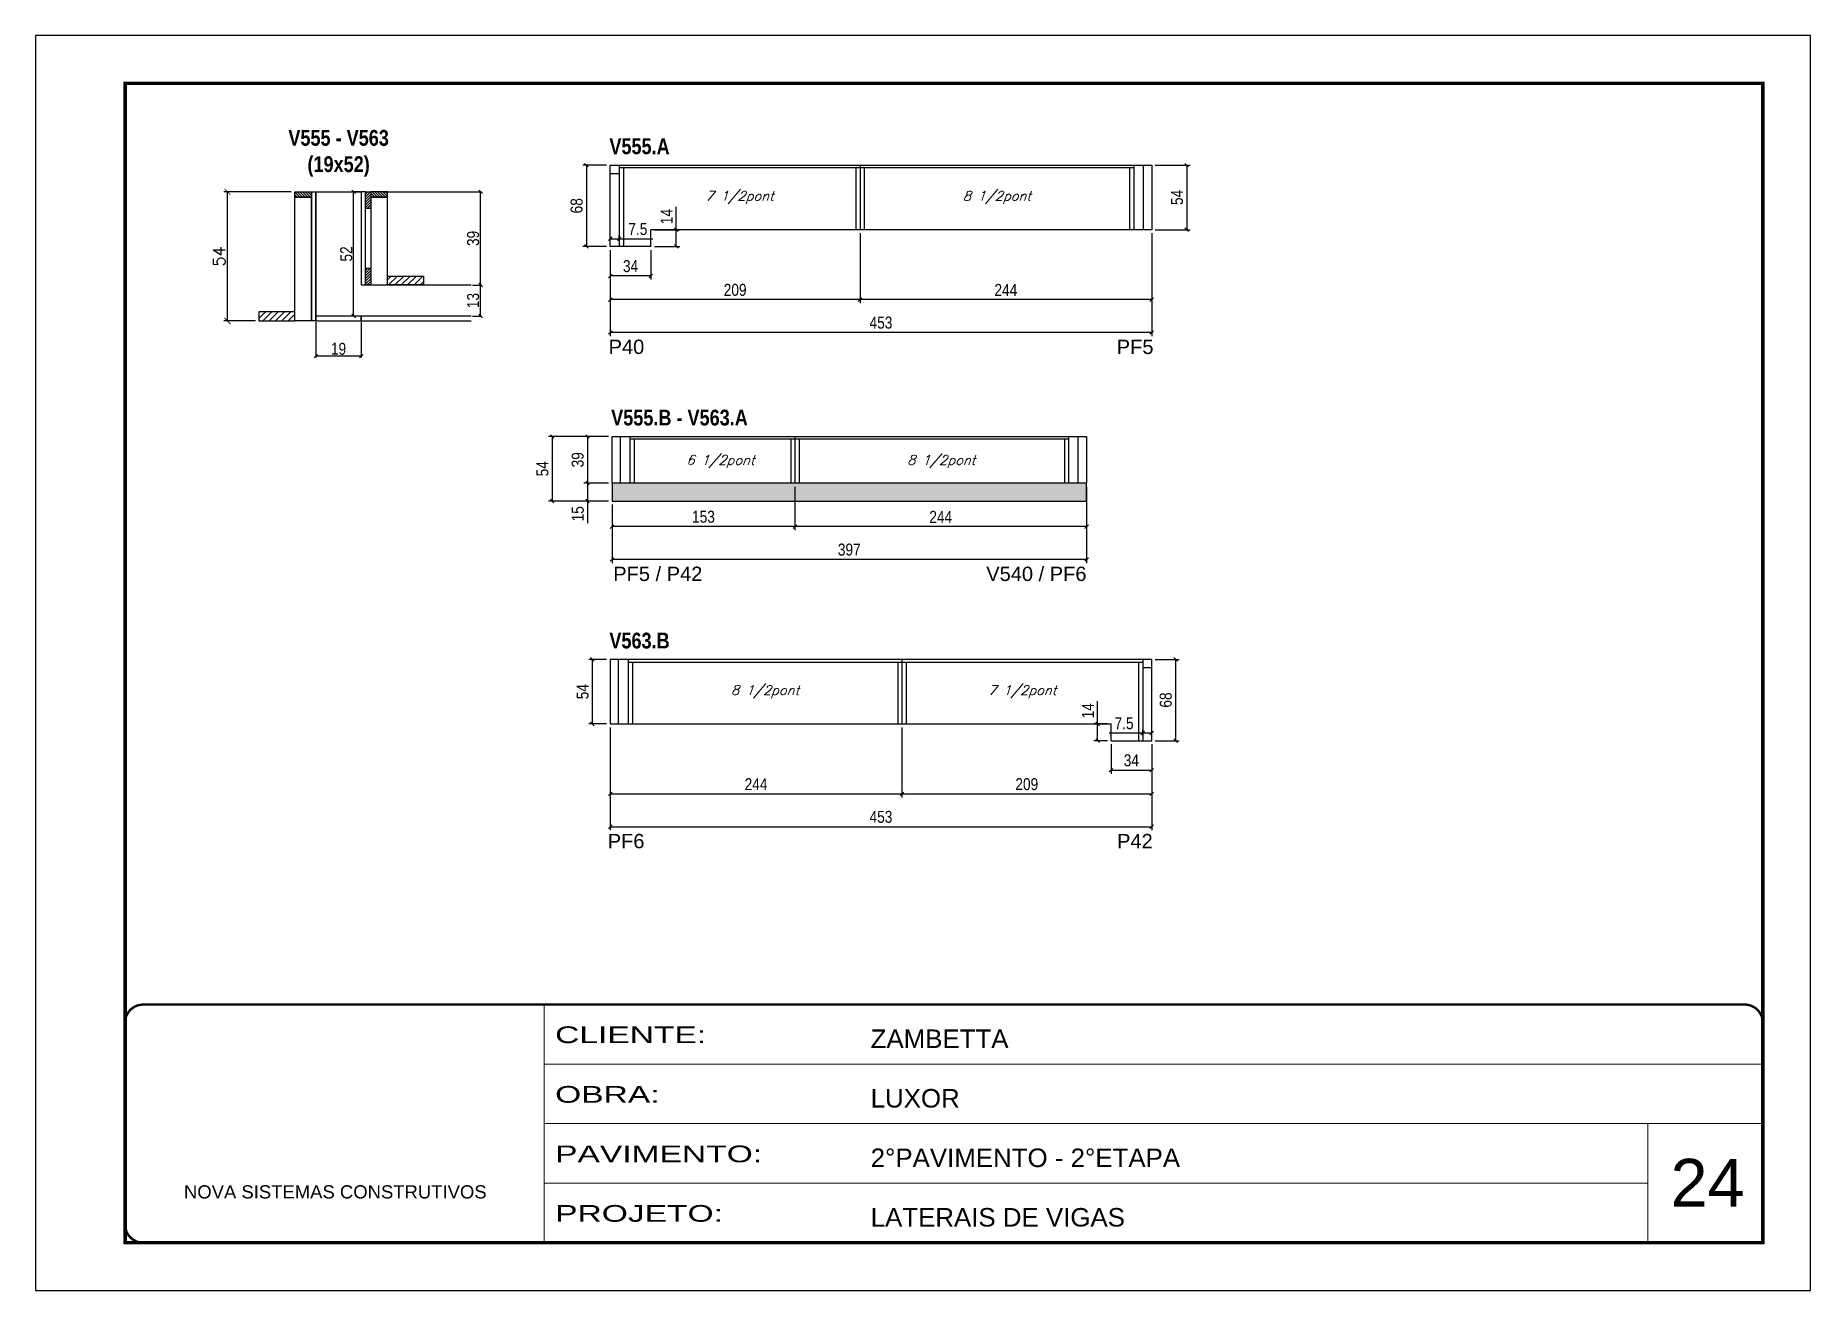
# Model space of a CAD drawing. Extents: x -15895 to 12929, y -2522 to 15173.
# Drawn here: x 8078 to 9563, y 7815 to 8865 of the extents above; entities that cross this region are included whole.
import ezdxf

# ---------------------------------------------------------------- set-up
doc = ezdxf.new("R2010")
doc.units = 0
doc.header["$PDMODE"] = 35
doc.header["$PDSIZE"] = -10
doc.linetypes.add('CONTINUO', pattern=[0])
doc.linetypes.add('DASHED', pattern=[0.75, 0.5, -0.25])
for name, color, linetype in [('5', 5, 'Continuous'), ('COTA', 241, 'Continuous'), ('NOMENCLATURA', 7, 'Continuous'), ('Painéis', 200, 'Continuous'), ('SARR_2.2x10', 60, 'Continuous'), ('SARR_2.2x7', 40, 'Continuous'), ('SARR_3.5x7', 81, 'Continuous'), ('texto', 7, 'Continuous')]:
    doc.layers.add(name, color=color, linetype=linetype)
for name, color, linetype, lineweight in [('CARIMBO', 255, 'Continuous', 9), ('CONCRETO', 251, 'Continuous', 25), ('Folhas', 255, 'Continuous', 9), ('SARRAFO DE PRESSAO', 251, 'DASHED', 9)]:
    doc.layers.add(name, color=color, linetype=linetype, lineweight=lineweight)
doc.layers.add('Laje_Perimetro', color=7, linetype='Continuous', plot=False)
doc.styles.add('ARIAL', font='arial.ttf')
doc.styles.add('COTA TECNICA', font='techl___.ttf', dxfattribs={"height": 10})
doc.styles.add('COTA TECNICA 2X', font='techl___.ttf', dxfattribs={"height": 10})
doc.styles.add('Romans', font='romans.shx')
doc.styles.get("Standard").update_dxf_attribs({"font": 'arial.ttf'})
doc.styles.add('TECNICA', font='techb___.ttf', dxfattribs={"height": 10})
doc.styles.add('Tecnologia', font='')
doc.styles.get('Tecnologia').set_extended_font_data('Forgotten Futurist')
doc.dimstyles.new('Cota Seção (2x)', dxfattribs={"dimtxt": 10, "dimasz": 5, "dimexe": 3, "dimexo": 3, "dimgap": 2, "dimtad": 3, "dimdec": 1, "dimlfac": 0.5, "dimzin": 12, "dimdsep": 46, "dimtxsty": 'Romans', "dimblk": 'ARCHTICK', "dimcen": 0, "dimclrd": 4, "dimclre": 4, "dimclrt": 1, "dimadec": 1, "dimazin": 3, "dimtfac": 1, "dimtdec": 1, "dimtmove": 0, "dimatfit": 3, "dimldrblk": 'OBLIQUE', "dimfxl": 1, "dimtolj": 1, "dimtzin": 12, "dimarcsym": 0})
doc.dimstyles.new('PAINEL', dxfattribs={"dimtxt": 10, "dimasz": 3, "dimexe": 3, "dimexo": 3, "dimgap": 3, "dimtad": 1, "dimdec": 1, "dimzin": 12, "dimdsep": 46, "dimtxsty": 'COTA TECNICA', "dimblk1": 'OBLIQUE', "dimblk2": 'OBLIQUE', "dimsah": 1, "dimcen": 0.9, "dimclrd": 4, "dimclre": 4, "dimclrt": 240, "dimadec": 1, "dimazin": 3, "dimtfac": 1, "dimtdec": 1, "dimtmove": 0, "dimatfit": 3, "dimfxl": 1, "dimtolj": 1, "dimtzin": 12, "dimarcsym": 0})
doc.dimstyles.new('SECAO', dxfattribs={"dimscale": 0.333333, "dimtxt": 5, "dimasz": 9, "dimexe": 3, "dimexo": 3, "dimgap": 3, "dimtad": 1, "dimdec": 1, "dimlfac": 0.5, "dimzin": 12, "dimdsep": 46, "dimtxsty": 'COTA TECNICA 2X', "dimblk1": 'OBLIQUE', "dimblk2": 'OBLIQUE', "dimsah": 1, "dimcen": 0.9, "dimclrd": 4, "dimclre": 4, "dimclrt": 240, "dimadec": 1, "dimazin": 3, "dimtfac": 1, "dimtdec": 1, "dimtmove": 0, "dimatfit": 3, "dimfxl": 1, "dimtolj": 1, "dimtzin": 12, "dimarcsym": 0})

msp = doc.modelspace()

# ---------------------------------------------------------------- texts
at = {"layer": '5', "linetype": 'Continuous'}
for s, rotation, p in [('P40', 359.99996, (8557.35, 8598.51)), ('PF5', 359.99996, (8982.46, 8598.51)), ('PF5 / P42', 359.99996, (8561.23, 8408.59)), ('V540 / PF6', 359.99996, (8873.3, 8408.59)), ('PF6', 0.00004, (8556.58, 8185)), ('P42', 0.00004, (8982.74, 8185))]:
    msp.add_text(s, height=12, rotation=rotation, dxfattribs=at).set_placement(p)
at = {"layer": 'CARIMBO', "style": 'ARIAL'}
msp.add_text('24', height=40, dxfattribs=at).set_placement((9445.73, 7885.13))
at = {"layer": 'NOMENCLATURA', "style": 'TECNICA'}
for s, p in [('V555.A', (8557.99, 8765.66)), ('V555.B - V563.A', (8559.49, 8538.7)), ('V563.B', (8557.99, 8352.15))]:
    msp.add_text(s, height=13.2, dxfattribs=at).set_placement(p)
at = {"layer": 'NOMENCLATURA', "insert": (8331.46, 8785.94), "char_height": 13.2, "attachment_point": 2, "style": 'TECNICA'}
msp.add_mtext_dynamic_manual_height_columns('V555 - V563\\P(19x52)', width=300.2766, gutter_width=1, heights=[0], dxfattribs=at)
at = {"layer": 'texto', "color": 2, "char_height": 8, "attachment_point": 5, "style": 'Romans'}
for s, insert in [('{\\Q19;\\C256;7 1/2pont}', (8666.96, 8729.47)), ('{\\Q19;\\C256;8 1/2pont}', (8882.21, 8729.47)), ('{\\Q19;\\C256;6 1/2pont}', (8650.96, 8508.51)), ('{\\Q19;\\C256;8 1/2pont}', (8835.71, 8508.51)), ('{\\Q19;\\C256;8 1/2pont}', (8688.21, 8315.96)), ('{\\Q19;\\C256;7 1/2pont}', (8903.46, 8315.96))]:
    msp.add_mtext(s, dxfattribs=dict(at, insert=insert))

# ---------------------------------------------------------------- blocks, each defined once
blk = doc.blocks.new('9999999999')
at = {"color": 30, "linetype": 'CONTINUO'}
for p, q in [((98564.6, 34230.2), (98564.6, 34429.4)), ((98564.6, 34379.6), (99584, 34379.6)), ((98564.6, 34329.8), (99488, 34329.8)), ((99584, 34329.8), (99488, 34329.8)), ((99488, 34329.8), (99488, 34230.2)), ((98564.6, 34280), (99488, 34280))]:
    blk.add_line(p, q, dxfattribs=at)
at = {"color": 30, "linetype": 'CONTINUO', "const_width": 2}
blk.add_lwpolyline([(99584, 34230.2), (99584, 34414.4, 0.414214), (99569, 34429.4), (98229, 34429.4, 0.414214), (98214, 34414.4), (98214, 34245.2, 0.414214), (98229, 34230.2), (99584, 34230.2)], format="xyb", dxfattribs=at)
at = {"layer": 'Folhas'}
blk.add_lwpolyline([(98139, 34190.2), (99624, 34190.2), (99624, 35240.2), (98139, 35240.2)], close=True, dxfattribs=at)
at = {"layer": 'Folhas', "color": 30, "const_width": 3}
blk.add_lwpolyline([(98214, 34230.2), (99584, 34230.2), (99584, 35200.2), (98214, 35200.2)], close=True, dxfattribs=at)
at = {"color": 7, "linetype": 'Continuous', "ltscale": 5, "style": 'ARIAL'}
for s, height, p in [('ZAMBETTA', 15.48, (98837.7, 34393.1)), ('LUXOR', 15.48, (98837.7, 34343.3)), ('2°PAVIMENTO - 2°ETAPA', 15.483, (98837.7, 34293.5)), ('NOVA SISTEMAS CONSTRUTIVOS', 11.059, (98263.2, 34267.2)), ('LATERAIS DE VIGAS', 15.483, (98837.7, 34243.7))]:
    blk.add_text(s, height=height, dxfattribs=at).set_placement(p)
at = {"layer": 'Folhas', "color": 7, "style": 'Tecnologia', "width": 1.5}
for s, p in [('CLIENTE:', (98573.7, 34397.2)), ('OBRA:', (98573.7, 34347.3)), ('PAVIMENTO:', (98573.7, 34297.5)), ('PROJETO:', (98573.7, 34247.7))]:
    blk.add_text(s, height=14, dxfattribs=at).set_placement(p)
blk = doc.blocks.new('_Oblique')
at = {"color": 0, "linetype": 'ByBlock', "lineweight": -2}
blk.add_line((-0.5, -0.5), (0.5, 0.5), dxfattribs=at)
blk = doc.blocks.new('*D1185')
at = {"layer": 'COTA', "color": 4, "lineweight": -2, "transparency": 16777216}
for p, q in [((8312.4, 8625.2), (8312.4, 8595.7)), ((8350.4, 8625.2), (8350.4, 8595.7)), ((8350.4, 8596.7), (8312.4, 8596.7))]:
    blk.add_line(p, q, dxfattribs=at)
at = {"layer": 'Defpoints', "color": 0, "transparency": 16777216}
for p in [(8312.4, 8626.2), (8350.4, 8626.2), (8312.4, 8596.7)]:
    blk.add_point(p, dxfattribs=at)
at = {"layer": 'COTA', "color": 4, "lineweight": -2, "transparency": 16777216, "xscale": 3, "yscale": 3, "zscale": 3, "rotation": 180}
blk.add_blockref('_Oblique', (8312.4, 8596.7), dxfattribs=at)
at = {"layer": 'COTA', "color": 4, "lineweight": -2, "transparency": 16777216, "xscale": 3, "yscale": 3, "zscale": 3}
blk.add_blockref('_Oblique', (8350.4, 8596.7), dxfattribs=at)
at = {"layer": 'COTA', "color": 240, "transparency": 16777216, "insert": (8331.4, 8602.8), "char_height": 10, "attachment_point": 5, "style": 'COTA TECNICA 2X'}
blk.add_mtext('\\A1;19', dxfattribs=at)
blk = doc.blocks.new('*D1186')
at = {"layer": 'COTA', "color": 4, "lineweight": -2, "transparency": 16777216}
for p, q in [((8349.4, 8734.2), (8343, 8734.2)), ((8344, 8630.2), (8344, 8734.2)), ((8349.4, 8630.2), (8343, 8630.2))]:
    blk.add_line(p, q, dxfattribs=at)
at = {"layer": 'Defpoints', "color": 0, "transparency": 16777216}
for p in [(8344, 8734.2), (8350.4, 8734.2), (8350.4, 8630.2)]:
    blk.add_point(p, dxfattribs=at)
at = {"layer": 'COTA', "color": 4, "lineweight": -2, "transparency": 16777216, "xscale": 3, "yscale": 3, "zscale": 3}
for p, rotation in [((8344, 8734.2), 90), ((8344, 8630.2), 270)]:
    blk.add_blockref('_Oblique', p, dxfattribs=dict(at, rotation=rotation))
at = {"layer": 'COTA', "color": 240, "transparency": 16777216, "insert": (8337.9, 8682.2), "char_height": 10, "attachment_point": 5, "rotation": 90, "style": 'COTA TECNICA 2X'}
blk.add_mtext('\\A1;52', dxfattribs=at)
blk = doc.blocks.new('*D1183')
at = {"layer": 'COTA', "color": 4, "lineweight": -2, "transparency": 16777216}
for p, q in [((8443.4, 8656.2), (8451.2, 8656.2)), ((8450.2, 8630.2), (8450.2, 8656.2)), ((8443.4, 8630.2), (8451.2, 8630.2))]:
    blk.add_line(p, q, dxfattribs=at)
at = {"layer": 'Defpoints', "color": 0, "transparency": 16777216}
for p in [(8442.4, 8656.2), (8450.2, 8656.2), (8442.4, 8630.2)]:
    blk.add_point(p, dxfattribs=at)
at = {"layer": 'COTA', "color": 4, "lineweight": -2, "transparency": 16777216, "xscale": 3, "yscale": 3, "zscale": 3}
for p, rotation in [((8450.2, 8656.2), 90), ((8450.2, 8630.2), 270)]:
    blk.add_blockref('_Oblique', p, dxfattribs=dict(at, rotation=rotation))
at = {"layer": 'COTA', "color": 240, "transparency": 16777216, "insert": (8444, 8643.2), "char_height": 10, "attachment_point": 5, "rotation": 90, "style": 'COTA TECNICA 2X'}
blk.add_mtext('\\A1;13', dxfattribs=at)
blk = doc.blocks.new('*D1184')
at = {"layer": 'COTA', "color": 4, "lineweight": -2, "transparency": 16777216}
for p, q in [((8369, 8734.2), (8451.2, 8734.2)), ((8450.2, 8656.2), (8450.2, 8734.2)), ((8443.4, 8656.2), (8451.2, 8656.2))]:
    blk.add_line(p, q, dxfattribs=at)
at = {"layer": 'Defpoints', "color": 0, "transparency": 16777216}
for p in [(8368, 8734.2), (8450.2, 8734.2), (8442.4, 8656.2)]:
    blk.add_point(p, dxfattribs=at)
at = {"layer": 'COTA', "color": 4, "lineweight": -2, "transparency": 16777216, "xscale": 3, "yscale": 3, "zscale": 3}
for p, rotation in [((8450.2, 8734.2), 90), ((8450.2, 8656.2), 270)]:
    blk.add_blockref('_Oblique', p, dxfattribs=dict(at, rotation=rotation))
at = {"layer": 'COTA', "color": 240, "transparency": 16777216, "insert": (8444, 8695.2), "char_height": 10, "attachment_point": 5, "rotation": 90, "style": 'COTA TECNICA 2X'}
blk.add_mtext('\\A1;39', dxfattribs=at)
blk = doc.blocks.new('_ArchTick')
at = {"color": 0, "linetype": 'ByBlock', "const_width": 0.15}
blk.add_lwpolyline([(-0.5, -0.5), (0.5, 0.5)], dxfattribs=at)
blk = doc.blocks.new('*D1187')
at = {"layer": 'COTA', "color": 4, "lineweight": -2, "transparency": 16777216}
for p, q in [((8291.8, 8734.2), (8235.5, 8734.2)), ((8238.5, 8626.2), (8238.5, 8734.2)), ((8261.8, 8626.2), (8235.5, 8626.2))]:
    blk.add_line(p, q, dxfattribs=at)
at = {"layer": 'Defpoints', "color": 0, "transparency": 16777216}
for p in [(8238.5, 8734.2), (8294.8, 8734.2), (8264.8, 8626.2)]:
    blk.add_point(p, dxfattribs=at)
at = {"layer": 'COTA', "color": 4, "lineweight": -2, "transparency": 16777216, "xscale": 5, "yscale": 5, "zscale": 5}
for p, rotation in [((8238.5, 8734.2), 90), ((8238.5, 8626.2), 270)]:
    blk.add_blockref('_ArchTick', p, dxfattribs=dict(at, rotation=rotation))
at = {"layer": 'COTA', "color": 1, "transparency": 16777216, "insert": (8231.5, 8680.2), "char_height": 10, "attachment_point": 5, "rotation": 90, "style": 'Romans'}
blk.add_mtext('\\A1;54', dxfattribs=at)
blk = doc.blocks.new('*D1189')
at = {"layer": 'COTA', "color": 4, "lineweight": -2, "transparency": 16777216}
for p, q in [((9011.7, 8699.5), (9011.7, 8613.5)), ((8558.7, 8685.5), (8558.7, 8613.5)), ((9011.7, 8616.5), (8558.7, 8616.5))]:
    blk.add_line(p, q, dxfattribs=at)
at = {"layer": 'Defpoints', "color": 0, "transparency": 16777216}
for p in [(9011.7, 8702.5), (8558.7, 8688.5), (8558.7, 8616.5)]:
    blk.add_point(p, dxfattribs=at)
at = {"layer": 'COTA', "color": 4, "lineweight": -2, "transparency": 16777216, "xscale": 3, "yscale": 3, "zscale": 3, "rotation": 180}
blk.add_blockref('_Oblique', (8558.7, 8616.5), dxfattribs=at)
at = {"layer": 'COTA', "color": 4, "lineweight": -2, "transparency": 16777216, "xscale": 3, "yscale": 3, "zscale": 3}
blk.add_blockref('_Oblique', (9011.7, 8616.5), dxfattribs=at)
at = {"layer": 'COTA', "color": 240, "transparency": 16777216, "insert": (8785.2, 8624.7), "char_height": 10, "attachment_point": 5, "style": 'COTA TECNICA'}
blk.add_mtext('\\A1;453', dxfattribs=at)
blk = doc.blocks.new('*D1190')
at = {"layer": 'COTA', "color": 4, "lineweight": -2, "transparency": 16777216}
for p, q in [((8767.7, 8699.5), (8767.7, 8641)), ((9011.7, 8699.5), (9011.7, 8641)), ((9011.7, 8644), (8767.7, 8644))]:
    blk.add_line(p, q, dxfattribs=at)
at = {"layer": 'Defpoints', "color": 0, "transparency": 16777216}
for p in [(8767.7, 8702.5), (9011.7, 8702.5), (8767.7, 8644)]:
    blk.add_point(p, dxfattribs=at)
at = {"layer": 'COTA', "color": 4, "lineweight": -2, "transparency": 16777216, "xscale": 3, "yscale": 3, "zscale": 3, "rotation": 180}
blk.add_blockref('_Oblique', (8767.7, 8644), dxfattribs=at)
at = {"layer": 'COTA', "color": 4, "lineweight": -2, "transparency": 16777216, "xscale": 3, "yscale": 3, "zscale": 3}
blk.add_blockref('_Oblique', (9011.7, 8644), dxfattribs=at)
at = {"layer": 'COTA', "color": 240, "transparency": 16777216, "insert": (8889.7, 8652.1), "char_height": 10, "attachment_point": 5, "style": 'COTA TECNICA'}
blk.add_mtext('\\A1;244', dxfattribs=at)
blk = doc.blocks.new('*D1191')
at = {"layer": 'COTA', "color": 4, "lineweight": -2, "transparency": 16777216}
for p, q in [((8767.7, 8699.5), (8767.7, 8641)), ((8558.7, 8685.5), (8558.7, 8641)), ((8767.7, 8644), (8558.7, 8644))]:
    blk.add_line(p, q, dxfattribs=at)
at = {"layer": 'Defpoints', "color": 0, "transparency": 16777216}
for p in [(8767.7, 8702.5), (8558.7, 8688.5), (8558.7, 8644)]:
    blk.add_point(p, dxfattribs=at)
at = {"layer": 'COTA', "color": 4, "lineweight": -2, "transparency": 16777216, "xscale": 3, "yscale": 3, "zscale": 3, "rotation": 180}
blk.add_blockref('_Oblique', (8558.7, 8644), dxfattribs=at)
at = {"layer": 'COTA', "color": 4, "lineweight": -2, "transparency": 16777216, "xscale": 3, "yscale": 3, "zscale": 3}
blk.add_blockref('_Oblique', (8767.7, 8644), dxfattribs=at)
at = {"layer": 'COTA', "color": 240, "transparency": 16777216, "insert": (8663.2, 8652.1), "char_height": 10, "attachment_point": 5, "style": 'COTA TECNICA'}
blk.add_mtext('\\A1;209', dxfattribs=at)
blk = doc.blocks.new('*D1188')
at = {"layer": 'COTA', "color": 4, "lineweight": -2, "transparency": 16777216}
for p, q in [((8558.7, 8693.1), (8558.7, 8697.9)), ((8558.7, 8694.9), (8566.2, 8694.9)), ((8566.2, 8693.1), (8566.2, 8697.9)), ((8566.2, 8694.9), (8594.4, 8694.9))]:
    blk.add_line(p, q, dxfattribs=at)
at = {"layer": 'Defpoints', "color": 0, "transparency": 16777216}
for p in [(8558.7, 8690.1), (8566.2, 8694.9), (8566.2, 8690.1)]:
    blk.add_point(p, dxfattribs=at)
at = {"layer": 'COTA', "color": 4, "lineweight": -2, "transparency": 16777216, "xscale": 3, "yscale": 3, "zscale": 3, "rotation": 180}
blk.add_blockref('_Oblique', (8558.7, 8694.9), dxfattribs=at)
at = {"layer": 'COTA', "color": 4, "lineweight": -2, "transparency": 16777216, "xscale": 3, "yscale": 3, "zscale": 3}
blk.add_blockref('_Oblique', (8566.2, 8694.9), dxfattribs=at)
at = {"layer": 'COTA', "color": 240, "transparency": 16777216, "insert": (8581.8, 8703), "char_height": 10, "attachment_point": 5, "style": 'COTA TECNICA'}
blk.add_mtext('\\A1;7.5', dxfattribs=at)
blk = doc.blocks.new('*D1192')
at = {"layer": 'COTA', "color": 4, "lineweight": -2, "transparency": 16777216}
for p, q in [((8555.7, 8756.5), (8535.8, 8756.5)), ((8538.8, 8756.5), (8538.8, 8688.5)), ((8555.7, 8688.5), (8535.8, 8688.5))]:
    blk.add_line(p, q, dxfattribs=at)
at = {"layer": 'Defpoints', "color": 0, "transparency": 16777216}
for p in [(8558.7, 8756.5), (8538.8, 8688.5), (8558.7, 8688.5)]:
    blk.add_point(p, dxfattribs=at)
at = {"layer": 'COTA', "color": 4, "lineweight": -2, "transparency": 16777216, "xscale": 3, "yscale": 3, "zscale": 3}
for p, rotation in [((8538.8, 8756.5), 90), ((8538.8, 8688.5), 270)]:
    blk.add_blockref('_Oblique', p, dxfattribs=dict(at, rotation=rotation))
at = {"layer": 'COTA', "color": 240, "transparency": 16777216, "insert": (8530.6, 8722.5), "char_height": 10, "attachment_point": 5, "rotation": 90, "style": 'COTA TECNICA'}
blk.add_mtext('\\A1;68', dxfattribs=at)
blk = doc.blocks.new('*D1193')
at = {"layer": 'COTA', "color": 4, "lineweight": -2, "transparency": 16777216}
for p, q in [((8558.7, 8685.5), (8558.7, 8660.8)), ((8592.7, 8685.5), (8592.7, 8660.8)), ((8592.7, 8663.8), (8558.7, 8663.8))]:
    blk.add_line(p, q, dxfattribs=at)
at = {"layer": 'Defpoints', "color": 0, "transparency": 16777216}
for p in [(8558.7, 8688.5), (8592.7, 8688.5), (8558.7, 8663.8)]:
    blk.add_point(p, dxfattribs=at)
at = {"layer": 'COTA', "color": 4, "lineweight": -2, "transparency": 16777216, "xscale": 3, "yscale": 3, "zscale": 3, "rotation": 180}
blk.add_blockref('_Oblique', (8558.7, 8663.8), dxfattribs=at)
at = {"layer": 'COTA', "color": 4, "lineweight": -2, "transparency": 16777216, "xscale": 3, "yscale": 3, "zscale": 3}
blk.add_blockref('_Oblique', (8592.7, 8663.8), dxfattribs=at)
at = {"layer": 'COTA', "color": 240, "transparency": 16777216, "insert": (8575.7, 8672), "char_height": 10, "attachment_point": 5, "style": 'COTA TECNICA'}
blk.add_mtext('\\A1;34', dxfattribs=at)
blk = doc.blocks.new('*D1194')
at = {"layer": 'COTA', "color": 4, "lineweight": -2, "transparency": 16777216}
for p, q in [((8957.2, 8487.5), (8957.2, 8423.6)), ((8560.2, 8472.5), (8560.2, 8423.6)), ((8957.2, 8426.6), (8560.2, 8426.6))]:
    blk.add_line(p, q, dxfattribs=at)
at = {"layer": 'Defpoints', "color": 0, "transparency": 16777216}
for p in [(8957.2, 8490.5), (8560.2, 8475.5), (8560.2, 8426.6)]:
    blk.add_point(p, dxfattribs=at)
at = {"layer": 'COTA', "color": 4, "lineweight": -2, "transparency": 16777216, "xscale": 3, "yscale": 3, "zscale": 3, "rotation": 180}
blk.add_blockref('_Oblique', (8560.2, 8426.6), dxfattribs=at)
at = {"layer": 'COTA', "color": 4, "lineweight": -2, "transparency": 16777216, "xscale": 3, "yscale": 3, "zscale": 3}
blk.add_blockref('_Oblique', (8957.2, 8426.6), dxfattribs=at)
at = {"layer": 'COTA', "color": 240, "transparency": 16777216, "insert": (8758.7, 8434.8), "char_height": 10, "attachment_point": 5, "style": 'COTA TECNICA'}
blk.add_mtext('\\A1;397', dxfattribs=at)
blk = doc.blocks.new('*D1195')
at = {"layer": 'COTA', "color": 4, "lineweight": -2, "transparency": 16777216}
for p, q in [((8713.2, 8487.5), (8713.2, 8451.1)), ((8957.2, 8487.5), (8957.2, 8451.1)), ((8957.2, 8454.1), (8713.2, 8454.1))]:
    blk.add_line(p, q, dxfattribs=at)
at = {"layer": 'Defpoints', "color": 0, "transparency": 16777216}
for p in [(8713.2, 8490.5), (8957.2, 8490.5), (8713.2, 8454.1)]:
    blk.add_point(p, dxfattribs=at)
at = {"layer": 'COTA', "color": 4, "lineweight": -2, "transparency": 16777216, "xscale": 3, "yscale": 3, "zscale": 3, "rotation": 180}
blk.add_blockref('_Oblique', (8713.2, 8454.1), dxfattribs=at)
at = {"layer": 'COTA', "color": 4, "lineweight": -2, "transparency": 16777216, "xscale": 3, "yscale": 3, "zscale": 3}
blk.add_blockref('_Oblique', (8957.2, 8454.1), dxfattribs=at)
at = {"layer": 'COTA', "color": 240, "transparency": 16777216, "insert": (8835.2, 8462.2), "char_height": 10, "attachment_point": 5, "style": 'COTA TECNICA'}
blk.add_mtext('\\A1;244', dxfattribs=at)
blk = doc.blocks.new('*D1196')
at = {"layer": 'COTA', "color": 4, "lineweight": -2, "transparency": 16777216}
for p, q in [((8713.2, 8487.5), (8713.2, 8451.1)), ((8560.2, 8472.5), (8560.2, 8451.1)), ((8713.2, 8454.1), (8560.2, 8454.1))]:
    blk.add_line(p, q, dxfattribs=at)
at = {"layer": 'Defpoints', "color": 0, "transparency": 16777216}
for p in [(8713.2, 8490.5), (8560.2, 8475.5), (8560.2, 8454.1)]:
    blk.add_point(p, dxfattribs=at)
at = {"layer": 'COTA', "color": 4, "lineweight": -2, "transparency": 16777216, "xscale": 3, "yscale": 3, "zscale": 3, "rotation": 180}
blk.add_blockref('_Oblique', (8560.2, 8454.1), dxfattribs=at)
at = {"layer": 'COTA', "color": 4, "lineweight": -2, "transparency": 16777216, "xscale": 3, "yscale": 3, "zscale": 3}
blk.add_blockref('_Oblique', (8713.2, 8454.1), dxfattribs=at)
at = {"layer": 'COTA', "color": 240, "transparency": 16777216, "insert": (8636.7, 8462.3), "char_height": 10, "attachment_point": 5, "style": 'COTA TECNICA'}
blk.add_mtext('\\A1;153', dxfattribs=at)
blk = doc.blocks.new('*D1197')
at = {"layer": 'COTA', "color": 4, "lineweight": -2, "transparency": 16777216}
for p, q in [((8557.2, 8529.5), (8536.7, 8529.5)), ((8539.7, 8529.5), (8539.7, 8490.5)), ((8557.2, 8490.5), (8536.7, 8490.5))]:
    blk.add_line(p, q, dxfattribs=at)
at = {"layer": 'Defpoints', "color": 0, "transparency": 16777216}
for p in [(8560.2, 8529.5), (8539.7, 8490.5), (8560.2, 8490.5)]:
    blk.add_point(p, dxfattribs=at)
at = {"layer": 'COTA', "color": 4, "lineweight": -2, "transparency": 16777216, "xscale": 3, "yscale": 3, "zscale": 3}
for p, rotation in [((8539.7, 8529.5), 90), ((8539.7, 8490.5), 270)]:
    blk.add_blockref('_Oblique', p, dxfattribs=dict(at, rotation=rotation))
at = {"layer": 'COTA', "color": 240, "transparency": 16777216, "insert": (8531.5, 8510), "char_height": 10, "attachment_point": 5, "rotation": 90, "style": 'COTA TECNICA'}
blk.add_mtext('\\A1;39', dxfattribs=at)
blk = doc.blocks.new('*D1198')
at = {"layer": 'COTA', "color": 4, "lineweight": -2, "transparency": 16777216}
for p, q in [((8557.2, 8490.5), (8536.7, 8490.5)), ((8539.7, 8490.5), (8539.7, 8475.5)), ((8557.2, 8475.5), (8536.7, 8475.5)), ((8539.7, 8475.5), (8539.7, 8457.1))]:
    blk.add_line(p, q, dxfattribs=at)
at = {"layer": 'Defpoints', "color": 0, "transparency": 16777216}
for p in [(8560.2, 8490.5), (8539.7, 8475.5), (8560.2, 8475.5)]:
    blk.add_point(p, dxfattribs=at)
at = {"layer": 'COTA', "color": 4, "lineweight": -2, "transparency": 16777216, "xscale": 3, "yscale": 3, "zscale": 3}
for p, rotation in [((8539.7, 8490.5), 90), ((8539.7, 8475.5), 270)]:
    blk.add_blockref('_Oblique', p, dxfattribs=dict(at, rotation=rotation))
at = {"layer": 'COTA', "color": 240, "transparency": 16777216, "insert": (8531.6, 8464.8), "char_height": 10, "attachment_point": 5, "rotation": 90, "style": 'COTA TECNICA'}
blk.add_mtext('\\A1;15', dxfattribs=at)
blk = doc.blocks.new('*D1199')
at = {"layer": 'COTA', "color": 4, "lineweight": -2, "transparency": 16777216}
for p, q in [((8557.2, 8529.5), (8507.1, 8529.5)), ((8510.1, 8529.5), (8510.1, 8475.5)), ((8554.2, 8475.5), (8507.1, 8475.5))]:
    blk.add_line(p, q, dxfattribs=at)
at = {"layer": 'Defpoints', "color": 0, "transparency": 16777216}
for p in [(8560.2, 8529.5), (8510.1, 8475.5), (8557.2, 8475.5)]:
    blk.add_point(p, dxfattribs=at)
at = {"layer": 'COTA', "color": 4, "lineweight": -2, "transparency": 16777216, "xscale": 3, "yscale": 3, "zscale": 3}
for p, rotation in [((8510.1, 8529.5), 90), ((8510.1, 8475.5), 270)]:
    blk.add_blockref('_Oblique', p, dxfattribs=dict(at, rotation=rotation))
at = {"layer": 'COTA', "color": 240, "transparency": 16777216, "insert": (8502, 8502.5), "char_height": 10, "attachment_point": 5, "rotation": 90, "style": 'COTA TECNICA'}
blk.add_mtext('\\A1;54', dxfattribs=at)
blk = doc.blocks.new('*D1203')
at = {"layer": 'COTA', "color": 4, "lineweight": -2, "transparency": 16777216}
for p, q in [((8558.7, 8286), (8558.7, 8200)), ((9011.7, 8272), (9011.7, 8200)), ((8558.7, 8203), (9011.7, 8203))]:
    blk.add_line(p, q, dxfattribs=at)
at = {"layer": 'Defpoints', "color": 0, "transparency": 16777216}
for p in [(8558.7, 8289), (9011.7, 8275), (9011.7, 8203)]:
    blk.add_point(p, dxfattribs=at)
at = {"layer": 'COTA', "color": 4, "lineweight": -2, "transparency": 16777216, "xscale": 3, "yscale": 3, "zscale": 3, "rotation": 180}
blk.add_blockref('_Oblique', (8558.7, 8203), dxfattribs=at)
at = {"layer": 'COTA', "color": 4, "lineweight": -2, "transparency": 16777216, "xscale": 3, "yscale": 3, "zscale": 3}
blk.add_blockref('_Oblique', (9011.7, 8203), dxfattribs=at)
at = {"layer": 'COTA', "color": 240, "transparency": 16777216, "insert": (8785.2, 8211.2), "char_height": 10, "attachment_point": 5, "style": 'COTA TECNICA'}
blk.add_mtext('\\A1;453', dxfattribs=at)
blk = doc.blocks.new('*D1204')
at = {"layer": 'COTA', "color": 4, "lineweight": -2, "transparency": 16777216}
for p, q in [((8558.7, 8286), (8558.7, 8227.5)), ((8802.7, 8286), (8802.7, 8227.5)), ((8558.7, 8230.5), (8802.7, 8230.5))]:
    blk.add_line(p, q, dxfattribs=at)
at = {"layer": 'Defpoints', "color": 0, "transparency": 16777216}
for p in [(8558.7, 8289), (8802.7, 8289), (8802.7, 8230.5)]:
    blk.add_point(p, dxfattribs=at)
at = {"layer": 'COTA', "color": 4, "lineweight": -2, "transparency": 16777216, "xscale": 3, "yscale": 3, "zscale": 3, "rotation": 180}
blk.add_blockref('_Oblique', (8558.7, 8230.5), dxfattribs=at)
at = {"layer": 'COTA', "color": 4, "lineweight": -2, "transparency": 16777216, "xscale": 3, "yscale": 3, "zscale": 3}
blk.add_blockref('_Oblique', (8802.7, 8230.5), dxfattribs=at)
at = {"layer": 'COTA', "color": 240, "transparency": 16777216, "insert": (8680.7, 8238.6), "char_height": 10, "attachment_point": 5, "style": 'COTA TECNICA'}
blk.add_mtext('\\A1;244', dxfattribs=at)
blk = doc.blocks.new('*D1205')
at = {"layer": 'COTA', "color": 4, "lineweight": -2, "transparency": 16777216}
for p, q in [((8802.7, 8286), (8802.7, 8227.5)), ((9011.7, 8272), (9011.7, 8227.5)), ((8802.7, 8230.5), (9011.7, 8230.5))]:
    blk.add_line(p, q, dxfattribs=at)
at = {"layer": 'Defpoints', "color": 0, "transparency": 16777216}
for p in [(8802.7, 8289), (9011.7, 8275), (9011.7, 8230.5)]:
    blk.add_point(p, dxfattribs=at)
at = {"layer": 'COTA', "color": 4, "lineweight": -2, "transparency": 16777216, "xscale": 3, "yscale": 3, "zscale": 3, "rotation": 180}
blk.add_blockref('_Oblique', (8802.7, 8230.5), dxfattribs=at)
at = {"layer": 'COTA', "color": 4, "lineweight": -2, "transparency": 16777216, "xscale": 3, "yscale": 3, "zscale": 3}
blk.add_blockref('_Oblique', (9011.7, 8230.5), dxfattribs=at)
at = {"layer": 'COTA', "color": 240, "transparency": 16777216, "insert": (8907.2, 8238.6), "char_height": 10, "attachment_point": 5, "style": 'COTA TECNICA'}
blk.add_mtext('\\A1;209', dxfattribs=at)
blk = doc.blocks.new('*D1200')
at = {"layer": 'COTA', "color": 4, "lineweight": -2, "transparency": 16777216}
for p, q in [((9004.2, 8281.4), (8976.1, 8281.4)), ((9004.2, 8279.6), (9004.2, 8284.4)), ((9011.7, 8281.4), (9004.2, 8281.4)), ((9011.7, 8279.6), (9011.7, 8284.4))]:
    blk.add_line(p, q, dxfattribs=at)
at = {"layer": 'Defpoints', "color": 0, "transparency": 16777216}
for p in [(9004.2, 8281.4), (9004.2, 8276.6), (9011.7, 8276.6)]:
    blk.add_point(p, dxfattribs=at)
at = {"layer": 'COTA', "color": 4, "lineweight": -2, "transparency": 16777216, "xscale": 3, "yscale": 3, "zscale": 3, "rotation": 180}
blk.add_blockref('_Oblique', (9004.2, 8281.4), dxfattribs=at)
at = {"layer": 'COTA', "color": 4, "lineweight": -2, "transparency": 16777216, "xscale": 3, "yscale": 3, "zscale": 3}
blk.add_blockref('_Oblique', (9011.7, 8281.4), dxfattribs=at)
at = {"layer": 'COTA', "color": 240, "transparency": 16777216, "insert": (8988.6, 8289.5), "char_height": 10, "attachment_point": 5, "style": 'COTA TECNICA'}
blk.add_mtext('\\A1;7.5', dxfattribs=at)
blk = doc.blocks.new('*D1202')
at = {"layer": 'COTA', "color": 4, "lineweight": -2, "transparency": 16777216}
for p, q in [((9014.7, 8343), (9034.7, 8343)), ((9031.7, 8343), (9031.7, 8275)), ((9014.7, 8275), (9034.7, 8275))]:
    blk.add_line(p, q, dxfattribs=at)
at = {"layer": 'Defpoints', "color": 0, "transparency": 16777216}
for p in [(9011.7, 8343), (9011.7, 8275), (9031.7, 8275)]:
    blk.add_point(p, dxfattribs=at)
at = {"layer": 'COTA', "color": 4, "lineweight": -2, "transparency": 16777216, "xscale": 3, "yscale": 3, "zscale": 3}
for p, rotation in [((9031.7, 8343), 90), ((9031.7, 8275), 270)]:
    blk.add_blockref('_Oblique', p, dxfattribs=dict(at, rotation=rotation))
at = {"layer": 'COTA', "color": 240, "transparency": 16777216, "insert": (9023.5, 8309), "char_height": 10, "attachment_point": 5, "rotation": 90, "style": 'COTA TECNICA'}
blk.add_mtext('\\A1;68', dxfattribs=at)
blk = doc.blocks.new('*D1201')
at = {"layer": 'COTA', "color": 4, "lineweight": -2, "transparency": 16777216}
for p, q in [((8977.7, 8272), (8977.7, 8247.3)), ((9011.7, 8272), (9011.7, 8247.3)), ((8977.7, 8250.3), (9011.7, 8250.3))]:
    blk.add_line(p, q, dxfattribs=at)
at = {"layer": 'Defpoints', "color": 0, "transparency": 16777216}
for p in [(8977.7, 8275), (9011.7, 8275), (9011.7, 8250.3)]:
    blk.add_point(p, dxfattribs=at)
at = {"layer": 'COTA', "color": 4, "lineweight": -2, "transparency": 16777216, "xscale": 3, "yscale": 3, "zscale": 3, "rotation": 180}
blk.add_blockref('_Oblique', (8977.7, 8250.3), dxfattribs=at)
at = {"layer": 'COTA', "color": 4, "lineweight": -2, "transparency": 16777216, "xscale": 3, "yscale": 3, "zscale": 3}
blk.add_blockref('_Oblique', (9011.7, 8250.3), dxfattribs=at)
at = {"layer": 'COTA', "color": 240, "transparency": 16777216, "insert": (8994.7, 8258.5), "char_height": 10, "attachment_point": 5, "style": 'COTA TECNICA'}
blk.add_mtext('\\A1;34', dxfattribs=at)
blk = doc.blocks.new('*D1206')
at = {"layer": 'COTA', "color": 4, "lineweight": -2, "transparency": 16777216}
for p, q in [((9014.7, 8756.5), (9044, 8756.5)), ((9041, 8756.5), (9041, 8702.5)), ((9014.7, 8702.5), (9044, 8702.5))]:
    blk.add_line(p, q, dxfattribs=at)
at = {"layer": 'Defpoints', "color": 0, "transparency": 16777216}
for p in [(9011.7, 8756.5), (9011.7, 8702.5), (9041, 8702.5)]:
    blk.add_point(p, dxfattribs=at)
at = {"layer": 'COTA', "color": 4, "lineweight": -2, "transparency": 16777216, "xscale": 3, "yscale": 3, "zscale": 3}
for p, rotation in [((9041, 8756.5), 90), ((9041, 8702.5), 270)]:
    blk.add_blockref('_Oblique', p, dxfattribs=dict(at, rotation=rotation))
at = {"layer": 'COTA', "color": 240, "transparency": 16777216, "insert": (9032.9, 8729.5), "char_height": 10, "attachment_point": 5, "rotation": 90, "style": 'COTA TECNICA'}
blk.add_mtext('\\A1;54', dxfattribs=at)
blk = doc.blocks.new('*D1207')
at = {"layer": 'COTA', "color": 4, "lineweight": -2, "transparency": 16777216}
for p, q in [((8613.9, 8702.5), (8613.9, 8721.6)), ((8595.7, 8702.5), (8616.9, 8702.5)), ((8613.9, 8688.5), (8613.9, 8702.5)), ((8595.7, 8688.5), (8616.9, 8688.5))]:
    blk.add_line(p, q, dxfattribs=at)
at = {"layer": 'Defpoints', "color": 0, "transparency": 16777216}
for p in [(8592.7, 8702.5), (8613.9, 8702.5), (8592.7, 8688.5)]:
    blk.add_point(p, dxfattribs=at)
at = {"layer": 'COTA', "color": 4, "lineweight": -2, "transparency": 16777216, "xscale": 3, "yscale": 3, "zscale": 3}
for p, rotation in [((8613.9, 8702.5), 90), ((8613.9, 8688.5), 270)]:
    blk.add_blockref('_Oblique', p, dxfattribs=dict(at, rotation=rotation))
at = {"layer": 'COTA', "color": 240, "transparency": 16777216, "insert": (8605.9, 8713.5), "char_height": 10, "attachment_point": 5, "rotation": 90, "style": 'COTA TECNICA'}
blk.add_mtext('\\A1;14', dxfattribs=at)
blk = doc.blocks.new('*D1208')
at = {"layer": 'COTA', "color": 4, "lineweight": -2, "transparency": 16777216}
for p, q in [((8555.7, 8343), (8540.7, 8343)), ((8543.7, 8343), (8543.7, 8289)), ((8555.7, 8289), (8540.7, 8289))]:
    blk.add_line(p, q, dxfattribs=at)
at = {"layer": 'Defpoints', "color": 0, "transparency": 16777216}
for p in [(8558.7, 8343), (8543.7, 8289), (8558.7, 8289)]:
    blk.add_point(p, dxfattribs=at)
at = {"layer": 'COTA', "color": 4, "lineweight": -2, "transparency": 16777216, "xscale": 3, "yscale": 3, "zscale": 3}
for p, rotation in [((8543.7, 8343), 90), ((8543.7, 8289), 270)]:
    blk.add_blockref('_Oblique', p, dxfattribs=dict(at, rotation=rotation))
at = {"layer": 'COTA', "color": 240, "transparency": 16777216, "insert": (8535.6, 8316), "char_height": 10, "attachment_point": 5, "rotation": 90, "style": 'COTA TECNICA'}
blk.add_mtext('\\A1;54', dxfattribs=at)
blk = doc.blocks.new('*D1209')
at = {"layer": 'COTA', "color": 4, "lineweight": -2, "transparency": 16777216}
for p, q in [((8966.4, 8289), (8966.4, 8308.1)), ((8974.7, 8289), (8963.4, 8289)), ((8966.4, 8275), (8966.4, 8289)), ((8974.7, 8275), (8963.4, 8275))]:
    blk.add_line(p, q, dxfattribs=at)
at = {"layer": 'Defpoints', "color": 0, "transparency": 16777216}
for p in [(8966.4, 8289), (8977.7, 8289), (8977.7, 8275)]:
    blk.add_point(p, dxfattribs=at)
at = {"layer": 'COTA', "color": 4, "lineweight": -2, "transparency": 16777216, "xscale": 3, "yscale": 3, "zscale": 3}
for p, rotation in [((8966.4, 8289), 90), ((8966.4, 8275), 270)]:
    blk.add_blockref('_Oblique', p, dxfattribs=dict(at, rotation=rotation))
at = {"layer": 'COTA', "color": 240, "transparency": 16777216, "insert": (8958.3, 8300), "char_height": 10, "attachment_point": 5, "rotation": 90, "style": 'COTA TECNICA'}
blk.add_mtext('\\A1;14', dxfattribs=at)

# ---------------------------------------------------------------- dimensions: what is measured, and where the dimension line sits
at = {"layer": 'COTA'}
for base, p1, p2, angle, dimstyle, picture, middle in [((8538.76, 8688.47), (8558.71, 8756.47), (8558.71, 8688.47), 90, 'PAINEL', '*D1192', (8530.64, 8722.47)), ((9041, 8702.47), (9011.71, 8756.47), (9011.71, 8702.47), 90, 'PAINEL', '*D1206', (9032.89, 8729.47)), ((8238.49, 8734.24), (8264.83, 8626.24), (8294.83, 8734.24), 90, 'Cota Seção (2x)', '*D1187', (8231.49, 8680.24)), ((8344.01, 8734.24), (8350.43, 8630.24), (8350.43, 8734.24), 90, 'SECAO', '*D1186', (8337.9, 8682.24)), ((8450.2, 8734.24), (8442.43, 8656.24), (8368.03, 8734.24), 90, 'SECAO', '*D1184', (8443.95, 8695.24)), ((8613.94, 8702.47), (8592.71, 8688.47), (8592.71, 8702.47), 90, 'PAINEL', '*D1207', (8605.87, 8713.53)), ((8767.71, 8644.01), (9011.71, 8702.47), (8767.71, 8702.47), 180, 'PAINEL', '*D1190', (8889.71, 8652.08)), ((8450.2, 8656.24), (8442.43, 8630.24), (8442.43, 8656.24), 90, 'SECAO', '*D1183', (8443.98, 8643.24)), ((8510.1, 8475.51), (8560.21, 8529.51), (8557.21, 8475.51), 90, 'PAINEL', '*D1199', (8501.99, 8502.51)), ((8539.72, 8490.51), (8560.21, 8529.51), (8560.21, 8490.51), 90, 'PAINEL', '*D1197', (8531.47, 8510.01)), ((8539.72, 8475.51), (8560.21, 8490.51), (8560.21, 8475.51), 90, 'PAINEL', '*D1198', (8531.61, 8464.83)), ((8713.21, 8454.08), (8957.21, 8490.51), (8713.21, 8490.51), 180, 'PAINEL', '*D1195', (8835.21, 8462.15)), ((8543.67, 8288.96), (8558.71, 8342.96), (8558.71, 8288.96), 90, 'PAINEL', '*D1208', (8535.56, 8315.96)), ((9031.65, 8274.96), (9011.71, 8342.96), (9011.71, 8274.96), 90, 'PAINEL', '*D1202', (9023.53, 8308.96)), ((8966.42, 8288.96), (8977.71, 8274.96), (8977.71, 8288.96), 90, 'PAINEL', '*D1209', (8958.35, 8300.02)), ((9011.71, 8203.01), (8558.71, 8288.96), (9011.71, 8274.96), 180, 'PAINEL', '*D1203', (8785.21, 8211.23)), ((9004.21, 8281.38), (9011.71, 8276.59), (9004.21, 8276.59), 180, 'PAINEL', '*D1200', (8988.63, 8289.49)), ((9011.71, 8250.29), (8977.71, 8274.96), (9011.71, 8274.96), 180, 'PAINEL', '*D1201', (8994.71, 8258.5))]:
    dim = msp.add_linear_dim(base=base, p1=p1, p2=p2, angle=angle, dimstyle=dimstyle, dxfattribs=at)
    dim.commit()
    dim.dimension.update_dxf_attribs({"geometry": picture, "text_midpoint": middle})
for base, p1, p2, dimstyle, picture, middle in [((8566.21, 8694.89), (8558.71, 8690.1), (8566.21, 8690.1), 'PAINEL', '*D1188', (8581.78, 8703)), ((8558.71, 8616.53), (9011.71, 8702.47), (8558.71, 8688.47), 'PAINEL', '*D1189', (8785.21, 8624.75)), ((8558.71, 8663.8), (8592.71, 8688.47), (8558.71, 8688.47), 'PAINEL', '*D1193', (8575.71, 8672.02)), ((8312.43, 8596.74), (8350.43, 8626.24), (8312.43, 8626.24), 'SECAO', '*D1185', (8331.43, 8602.83)), ((8560.21, 8426.6), (8957.21, 8490.51), (8560.21, 8475.51), 'PAINEL', '*D1194', (8758.71, 8434.85)), ((8802.71, 8230.49), (8558.71, 8288.96), (8802.71, 8288.96), 'PAINEL', '*D1204', (8680.71, 8238.56))]:
    dim = msp.add_linear_dim(base=base, p1=p1, p2=p2, dimstyle=dimstyle, dxfattribs=at)
    dim.commit()
    dim.dimension.update_dxf_attribs({"geometry": picture, "text_midpoint": middle})
for base, p1, p2, picture, middle in [((8558.71, 8644.01), (8767.71, 8702.47), (8558.71, 8688.47), '*D1191', (8663.21, 8652.14)), ((8560.21, 8454.08), (8713.21, 8490.51), (8560.21, 8475.51), '*D1196', (8636.71, 8462.3))]:
    dim = msp.add_linear_dim(base=base, p1=p1, p2=p2, angle=180, dimstyle='PAINEL', override={"dimtmove": 1}, dxfattribs=at)
    dim.commit()
    dim.dimension.update_dxf_attribs({"geometry": picture, "text_midpoint": middle})
dim = msp.add_linear_dim(base=(9011.71, 8230.49), p1=(8802.71, 8288.96), p2=(9011.71, 8274.96), dimstyle='PAINEL', override={"dimtmove": 1}, dxfattribs=at)
dim.commit()
dim.dimension.update_dxf_attribs({"geometry": '*D1205', "text_midpoint": (8907.21, 8238.62)})

# ---------------------------------------------------------------- hatches: boundary and pattern name
at = {"layer": 'COTA'}
h = msp.add_hatch(dxfattribs=at)
h.set_pattern_fill('AR-CONC', color=256, scale=0.03)
h.set_pattern_definition([(50, (4764.5, 1121.9646), (5.46554, -0.4781726), [0.5715, -6.2865]), (355, (4764.5, 1121.9646), (-1.0573026, 5.7317054), [0.4572, -5.0292175]), (100.451445, (4764.9555, 1121.925), (4.4082374, 5.2535326), [0.4857003, -5.3427073]), (46.1842, (4764.5, 1123.4886), (8.132371, -1.26127), [0.85725, -9.42975]), (96.63556, (4765.178, 1123.3835), (7.122124, 7.422784), [0.728551, -8.014068]), (351.18415, (4764.5, 1123.489), (7.122124, 7.422784), [0.685799, -7.543792]), (21, (4765.262, 1123.1076), (4.5484317, -3.067956), [0.5715, -6.2865]), (326, (4765.262, 1123.1076), (1.854061, 5.525639), [0.4572, -5.0292]), (71.451445, (4765.641, 1122.852), (6.4024926, 2.457683), [0.4857003, -5.342698]), (37.5, (4764.5, 1121.9646), (0.0926581, 2.53665117), [0, -4.96824, 0, -5.1054, 0, -5.04825]), (7.5, (4764.5, 1121.9646), (2.0045899, 3.00541724), [0, -2.91084, 0, -4.85394, 0, -1.92405]), (327.5, (4762.8007, 1121.9646), (4.06771786, -0.1718623), [0, -1.905, 0, -5.9436, 0, -7.8867]), (317.5, (4762.0387, 1121.9646), (4.4438754, 0.7627947), [0, -2.4765, 0, -3.94716, 0, -5.6007])])
h.paths.add_polyline_path([(8957.21, 8475.51), (8957.21, 8490.51), (8560.21, 8490.51), (8560.21, 8475.51)])
at = {"layer": 'SARR_2.2x10'}
h = msp.add_hatch(dxfattribs=at)
h.set_pattern_fill('ANSI31', color=256, scale=30, style=0)
h.set_pattern_definition([(45, (3018.2036, 14597.1563), (-2.6516504, 2.6516504), [])])
h.paths.add_polyline_path([(8402.43, 8656.24), (8372.43, 8656.24), (8372.43, 8663.74), (8402.43, 8663.74)])
h = msp.add_hatch(dxfattribs=at)
h.set_pattern_fill('ANSI31', color=256, scale=30, style=0)
h.set_pattern_definition([(45, (3013.8036, 14567.1563), (-2.6516504, 2.6516504), [])])
h.paths.add_polyline_path([(8264.83, 8626.24), (8294.83, 8626.24), (8294.83, 8633.74), (8264.83, 8633.74)])
at = {"layer": 'SARR_2.2x7'}
h = msp.add_hatch(dxfattribs=at)
h.set_pattern_fill('ANSI31', color=256, scale=0.5, angle=90)
h.set_pattern_definition([(135, (41530.3639, -114782.328), (-1.122532015, -1.122532015), [])])
h.paths.add_polyline_path([(8308.83, 8729.84), (8308.83, 8734.24), (8294.83, 8734.24), (8294.83, 8729.84)])
h = msp.add_hatch(dxfattribs=at)
h.set_pattern_fill('ANSI31', color=256, scale=0.5)
h.set_pattern_definition([(45, (-115158.1444, -24501.297), (-1.122532015, 1.122532015), [])])
h.paths.add_polyline_path([(8354.03, 8720.24), (8358.43, 8720.24), (8358.43, 8734.24), (8354.03, 8734.24)])
h = msp.add_hatch(dxfattribs=at)
h.set_pattern_fill('ANSI31', color=256, scale=0.5, angle=90)
h.set_pattern_definition([(135, (41534.7639, -114782.328), (-1.122532015, -1.122532015), [])])
h.paths.add_polyline_path([(8358.43, 8729.84), (8358.43, 8734.24), (8372.43, 8734.24), (8372.43, 8729.84)])
h = msp.add_hatch(dxfattribs=at)
h.set_pattern_fill('ANSI31', color=256, scale=0.5)
h.set_pattern_definition([(45, (-115158.1444, -24565.297), (-1.122532015, 1.122532015), [])])
h.paths.add_polyline_path([(8354.03, 8656.24), (8358.43, 8656.24), (8358.43, 8670.24), (8354.03, 8670.24)])

# ---------------------------------------------------------------- linework, layer by layer
at = {"layer": 'CONCRETO', "linetype": 'Continuous'}
msp.add_lwpolyline([(8312.43, 8626.24), (8312.43, 8626.24), (8312.43, 8734.24), (8350.43, 8734.24), (8350.43, 8656.24), (8442.43, 8656.24)], dxfattribs=at)
at = {"layer": 'COTA'}
for p, q in [((8560.21, 8490.51), (8560.21, 8475.51)), ((8957.21, 8475.51), (8957.21, 8490.51)), ((8560.21, 8475.51), (8957.21, 8475.51))]:
    msp.add_line(p, q, dxfattribs=at)
at = {"layer": 'Laje_Perimetro'}
msp.add_lwpolyline([(9562.87, 8864.98), (8077.87, 8864.98), (8077.87, 7814.98), (9562.87, 7814.98)], close=True, dxfattribs=at)
at = {"layer": 'Painéis', "linetype": 'ByBlock'}
for p, q in [((8558.71, 8688.47), (8558.71, 8756.47)), ((8558.71, 8756.47), (9011.71, 8756.47)), ((8767.71, 8756.47), (8767.71, 8702.47)), ((9011.71, 8756.47), (9011.71, 8702.47)), ((9011.71, 8702.47), (8592.71, 8702.47)), ((8592.71, 8688.47), (8592.71, 8702.47)), ((8592.71, 8688.47), (8558.71, 8688.47)), ((8560.21, 8490.51), (8560.21, 8529.51)), ((8560.21, 8529.51), (8957.21, 8529.51)), ((8713.21, 8529.51), (8713.21, 8490.51)), ((8957.21, 8529.51), (8957.21, 8490.51)), ((8957.21, 8490.51), (8560.21, 8490.51)), ((9011.71, 8342.96), (8558.71, 8342.96)), ((8558.71, 8342.96), (8558.71, 8288.96)), ((8802.71, 8342.96), (8802.71, 8288.96)), ((9011.71, 8274.96), (9011.71, 8342.96)), ((8558.71, 8288.96), (8977.71, 8288.96)), ((8977.71, 8274.96), (8977.71, 8288.96)), ((8977.71, 8274.96), (9011.71, 8274.96))]:
    msp.add_line(p, q, dxfattribs=at)
at = {"layer": 'Painéis', "linetype": 'Continuous'}
for points in [[(8308.83, 8626.24), (8308.83, 8734.24), (8312.43, 8734.24), (8312.43, 8626.24)], [(8354.03, 8656.24), (8354.03, 8734.24), (8350.43, 8734.24), (8350.43, 8656.24)], [(8350.43, 8630.24), (8312.43, 8630.24), (8312.43, 8626.24), (8350.43, 8626.24)]]:
    msp.add_lwpolyline(points, close=True, dxfattribs=at)
msp.add_lwpolyline([(8442.43, 8630.24), (8350.43, 8630.24), (8350.43, 8626.24), (8442.43, 8626.24)], dxfattribs=at)
at = {"layer": 'SARR_2.2x10'}
for points in [[(8402.43, 8656.24), (8372.43, 8656.24), (8372.43, 8663.74), (8402.43, 8663.74)], [(8264.83, 8626.24), (8294.83, 8626.24), (8294.83, 8633.74), (8264.83, 8633.74)]]:
    msp.add_lwpolyline(points, close=True, dxfattribs=at)
at = {"layer": 'SARR_2.2x7', "linetype": 'Continuous'}
for p, q in [((8558.71, 8749.47), (8566.21, 8749.47)), ((8767.71, 8754.27), (8566.21, 8754.27)), ((8996.71, 8754.27), (8767.71, 8754.27)), ((9004.71, 8702.47), (9004.71, 8756.47)), ((8567.21, 8490.51), (8567.21, 8529.51)), ((8713.21, 8527.31), (8575.21, 8527.31)), ((8942.21, 8527.31), (8713.21, 8527.31)), ((8950.21, 8490.51), (8950.21, 8529.51)), ((8565.71, 8288.96), (8565.71, 8342.96)), ((8573.71, 8340.76), (8802.71, 8340.76)), ((8802.71, 8340.76), (9004.21, 8340.76)), ((9011.71, 8335.96), (9004.21, 8335.96))]:
    msp.add_line(p, q, dxfattribs=at)
at = {"layer": 'SARR_2.2x7'}
for points in [[(8294.83, 8734.24), (8308.83, 8734.24), (8308.83, 8729.84), (8294.83, 8729.84)], [(8358.43, 8734.24), (8358.43, 8720.24), (8354.03, 8720.24), (8354.03, 8734.24)], [(8372.43, 8734.24), (8358.43, 8734.24), (8358.43, 8729.84), (8372.43, 8729.84)], [(8358.43, 8670.24), (8358.43, 8656.24), (8354.03, 8656.24), (8354.03, 8670.24)]]:
    msp.add_lwpolyline(points, close=True, dxfattribs=at)
at = {"layer": 'SARR_3.5x7'}
for p, q in [((8566.21, 8756.47), (8566.21, 8688.47)), ((8569.71, 8754.27), (8569.71, 8688.47)), ((8764.21, 8754.27), (8764.21, 8702.47)), ((8771.21, 8754.27), (8771.21, 8702.47)), ((8993.21, 8754.27), (8993.21, 8702.47)), ((8996.71, 8756.47), (8996.71, 8702.47)), ((8575.21, 8529.51), (8575.21, 8490.51)), ((8578.71, 8527.31), (8578.71, 8490.51)), ((8709.71, 8527.31), (8709.71, 8490.51)), ((8716.71, 8527.31), (8716.71, 8490.51)), ((8938.71, 8527.31), (8938.71, 8490.51)), ((8942.21, 8529.51), (8942.21, 8490.51)), ((8573.71, 8342.96), (8573.71, 8288.96)), ((8577.21, 8340.76), (8577.21, 8288.96)), ((8799.21, 8340.76), (8799.21, 8288.96)), ((8806.21, 8340.76), (8806.21, 8288.96)), ((9000.71, 8340.76), (9000.71, 8274.96)), ((9004.21, 8342.96), (9004.21, 8274.96))]:
    msp.add_line(p, q, dxfattribs=at)
for points in [[(8294.83, 8729.84), (8308.83, 8729.84), (8308.83, 8626.24), (8294.83, 8626.24)], [(8372.43, 8729.84), (8358.43, 8729.84), (8358.43, 8656.24), (8372.43, 8656.24)]]:
    msp.add_lwpolyline(points, close=True, dxfattribs=at)

# ---------------------------------------------------------------- block references
at = {"layer": 'SARRAFO DE PRESSAO', "color": 6, "linetype": 'ByBlock'}
msp.add_blockref('9999999999', (-90061.11, -26375.22), dxfattribs=at)

msp.set_redraw_order([(e.dxf.handle, doc.entitydb.next_handle()) for e in msp.query("TEXT MTEXT ATTDEF DIMENSION ARC_DIMENSION")])  # texts and dimensions are drawn at this point

doc.saveas('drawing.dxf')
